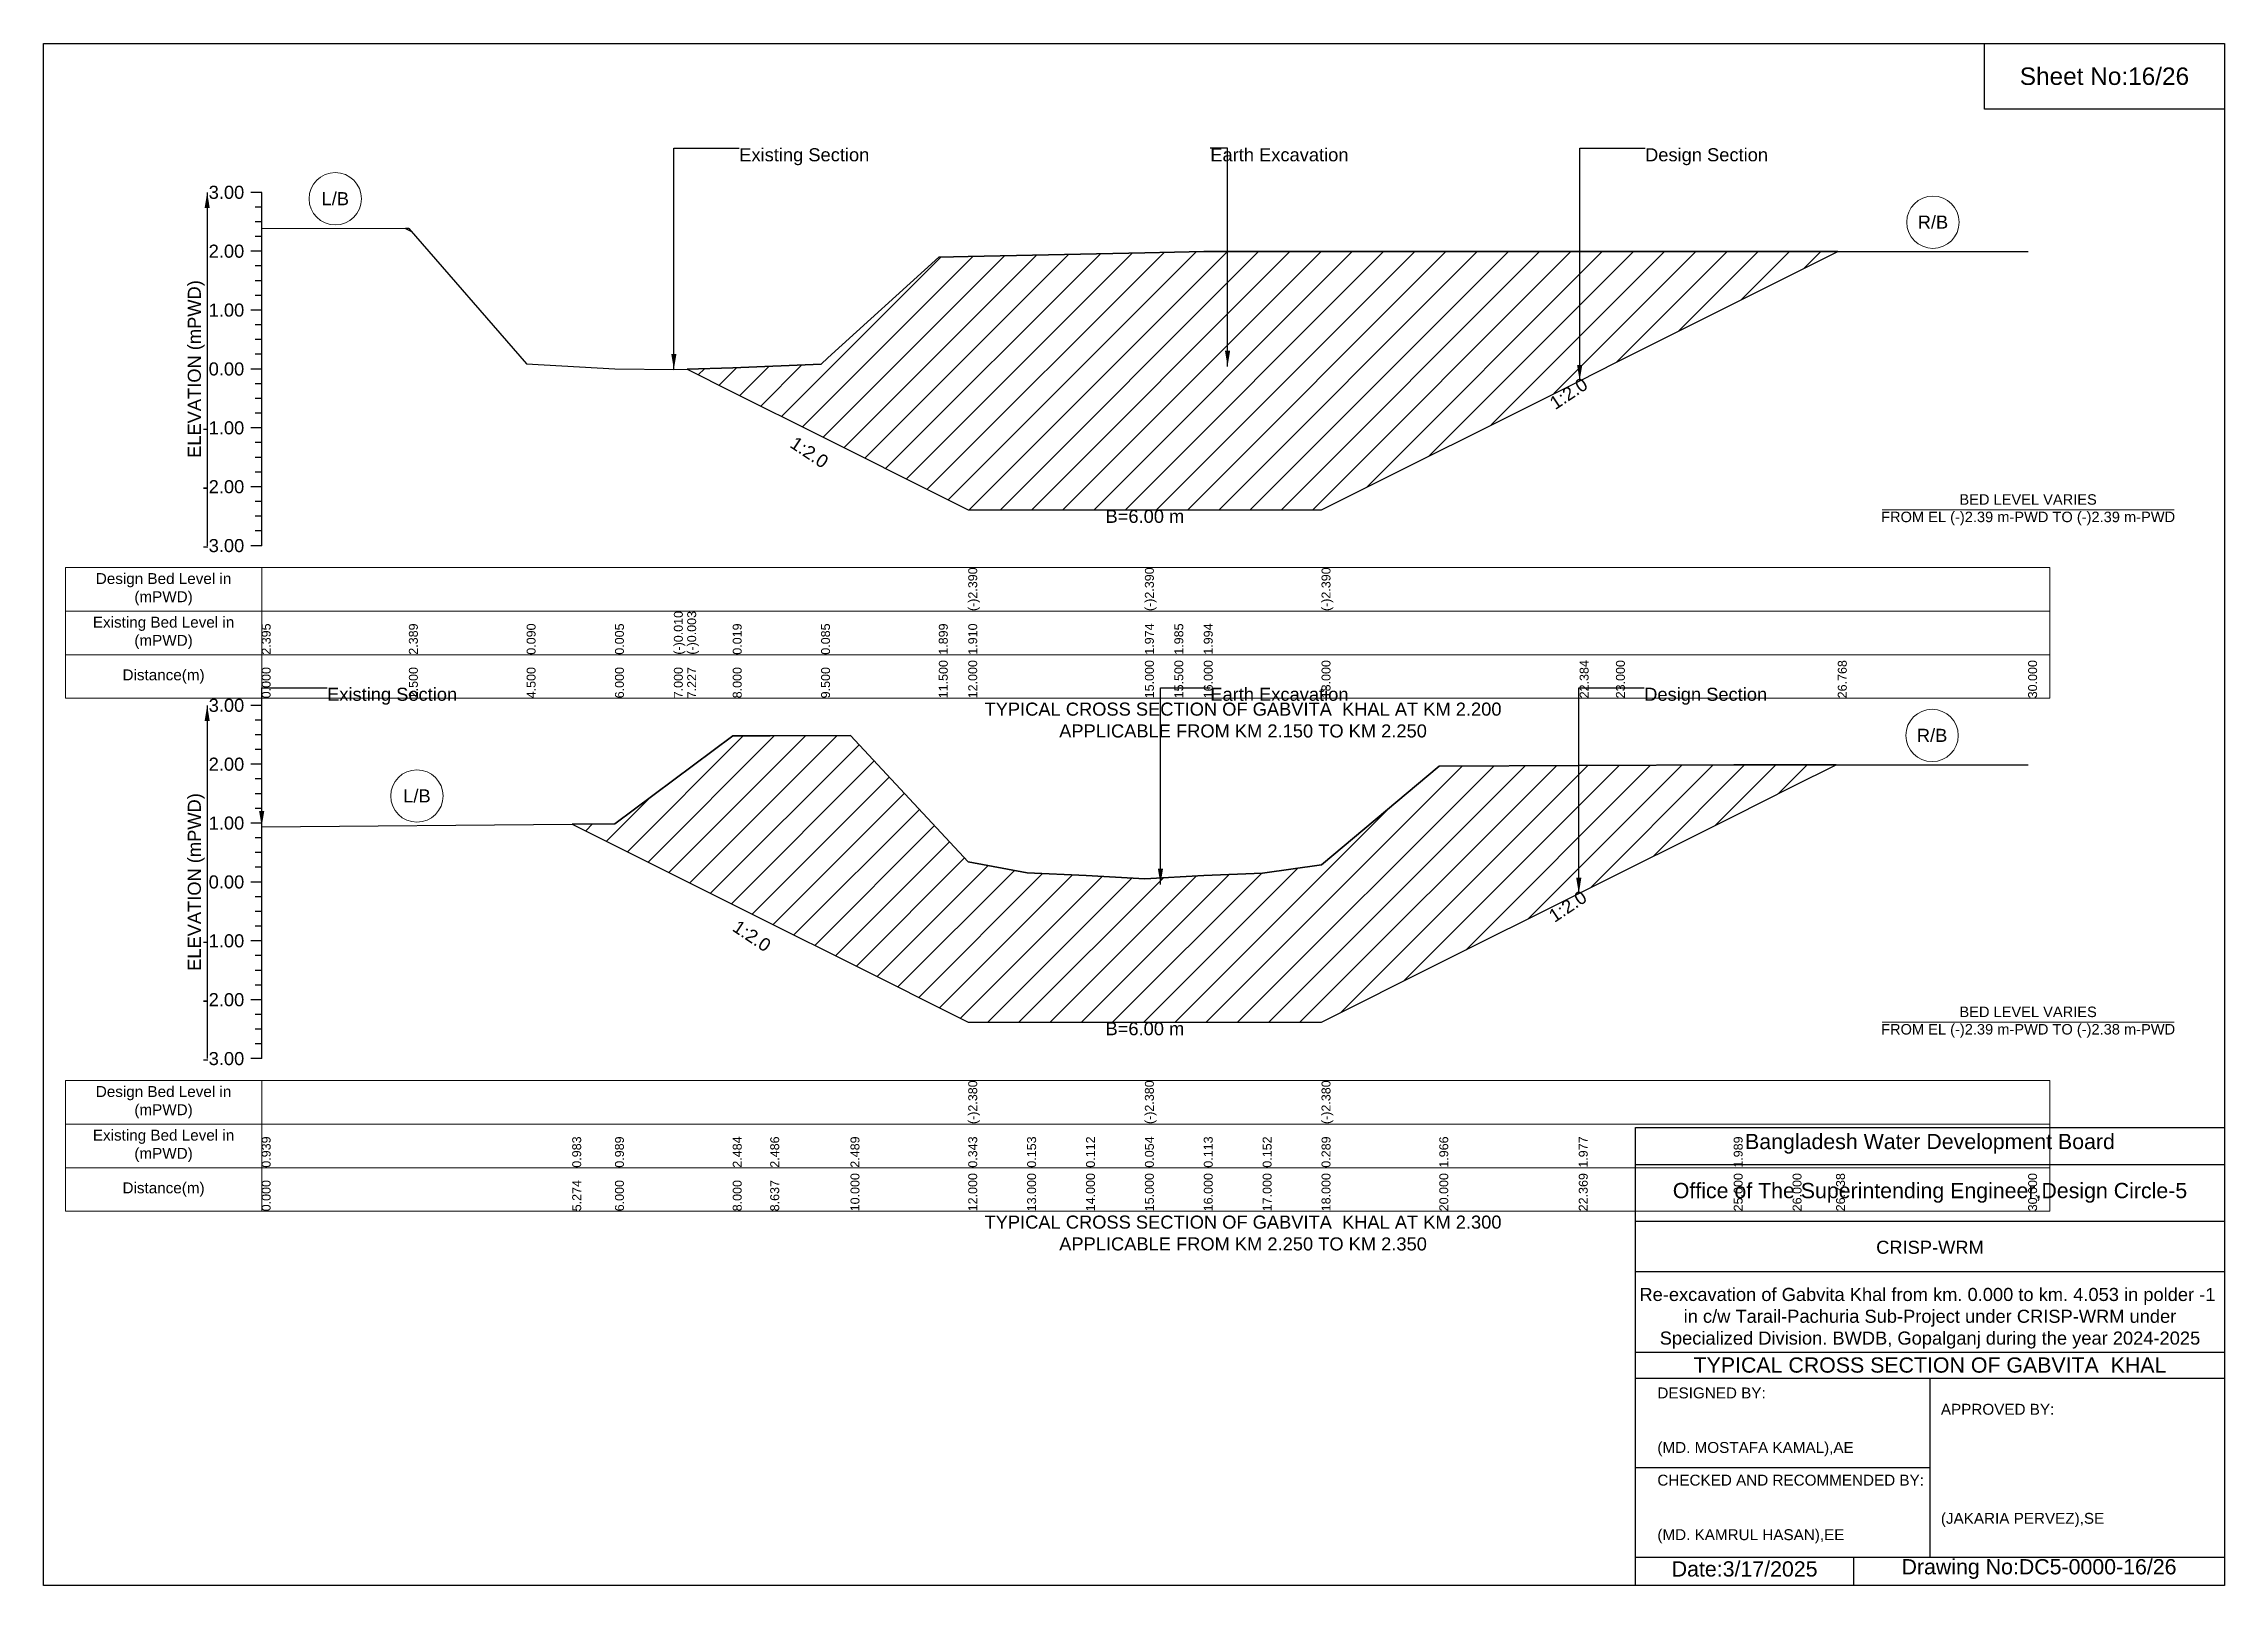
# Model space of a CAD drawing. Header units: feet. Extents: x 91000 to 358000, y -5687 to 0.
# Drawn here: x 250000 to 258000, y -5656 to 0 of the extents above; entities that cross this region are included whole.
import ezdxf

# ---------------------------------------------------------------- set-up
doc = ezdxf.new("R2010")
doc.units = ezdxf.units.FT
doc.header["$LTSCALE"] = 7
doc.header["$MEASUREMENT"] = 0
for name, color, linetype, lineweight in [('Cross section Data Border', 7, 'Continuous', 9), ('Cross Section Labels', 7, 'Continuous', 9), ('Existing_Bed_Level for Xsection', 7, 'Continuous', 25)]:
    doc.layers.add(name, color=color, linetype=linetype, lineweight=lineweight)
doc.styles.get("Standard").update_dxf_attribs({"font": 'arial.ttf'})
doc.dimstyles.get("Standard").update_dxf_attribs({"dimtxt": 0.18, "dimasz": 0.18, "dimexe": 0.18, "dimexo": 0.0625, "dimgap": 0.09, "dimtad": 0, "dimtih": 1, "dimtoh": 1, "dimdec": 4, "dimzin": 0, "dimdsep": 46, "dimtxsty": 'Standard', "dimcen": 0.09, "dimadec": 0, "dimazin": 0, "dimtfac": 1, "dimtdec": 4, "dimtofl": 0, "dimtmove": 0, "dimatfit": 3, "dimfxl": 1, "dimtolj": 1, "dimtzin": 0, "dimarcsym": 0})

msp = doc.modelspace()

# ---------------------------------------------------------------- texts
at = {"attachment_point": 5}
for s, insert, char_height in [('Sheet No:16/26', (257560, -120), 64), ('Bangladesh Water Development Board', (256920, -4036), 56), ('Office of The Superintending Engineer,Design Circle-5', (256920, -4216), 56)]:
    msp.add_mtext(s, dxfattribs=dict(at, insert=insert, char_height=char_height))
for s, insert, char_height, width, attachment_point in [('CRISP-WRM', (256920, -4416), 48, 2240, 5), ('Re-excavation of Gabvita Khal from km. 0.000 to km. 4.053 in polder -1  in c/w Tarail-Pachuria Sub-Project under CRISP-WRM under Specialized Division. BWDB, Gopalganj during the year 2024-2025', (256920, -4676), 48, 2160, 5), ('TYPICAL CROSS SECTION OF GABVITA  KHAL', (256920, -4848), 56, 2240, 5), ('DESIGNED BY:^J^J^J(MD. MOSTAFA KAMAL),AE', (255920, -5056), 40, 1120, 4), ('APPROVED BY:^J^J^J^J^J^J(JAKARIA PERVEZ),SE', (256960, -5216), 40, 1120, 4), ('CHECKED AND RECOMMENDED BY:^J^J^J(MD. KAMRUL HASAN),EE', (255920, -5376), 40, 1120, 4), ('Date:3/17/2025 ', (256240, -5596), 56, 1120, 5), ('Drawing No:DC5-0000-16/26', (257320, -5596), 56, 1760, 5)]:
    msp.add_mtext(s, dxfattribs=dict(insert=insert, char_height=char_height, width=width, attachment_point=attachment_point))
at = {"layer": 'Cross section Data Border', "char_height": 40, "width": 640, "attachment_point": 5}
for s, insert in [('Design Bed Level in (mPWD)', (250440, -2001.8)), ('Existing Bed Level in (mPWD)', (250440, -2161.8)), ('Distance(m)', (250440, -2321.8)), ('Design Bed Level in (mPWD)', (250440, -3883.7)), ('Existing Bed Level in (mPWD)', (250440, -4043.7)), ('Distance(m)', (250440, -4203.7))]:
    msp.add_mtext(s, dxfattribs=dict(at, insert=insert))
at = {"layer": 'Cross Section Labels'}
for s, insert, char_height, attachment_point in [('Existing Section', (252552, -383.8), 48, 1), ('Earth Excavation', (254280, -383.8), 48, 1), ('Design Section', (255874.9, -383.8), 48, 1), ('L/B', (251070, -569.2), 48, 5), ('R/B', (256930.9, -655.1), 48, 5), ('BED LEVEL VARIES ^JFROM EL (-)2.39 m-PWD TO (-)2.39 m-PWD', (257280, -1710.1), 38.4, 5), ('B=6.00 m', (254040, -1710.1), 48, 2), ('Existing Section', (251040, -2362.9), 48, 1), ('Earth Excavation', (254280, -2362.9), 48, 1), ('Design Section', (255871.7, -2362.9), 48, 1), ('TYPICAL CROSS SECTION OF GABVITA  KHAL AT KM 2.200^JAPPLICABLE FROM KM 2.150 TO KM 2.250', (254400, -2481.8), 48, 5), ('R/B', (256927.7, -2538), 48, 5), ('L/B', (251369.6, -2760.1), 48, 5), ('B=6.00 m', (254040, -3589.7), 48, 2), ('BED LEVEL VARIES ^JFROM EL (-)2.39 m-PWD TO (-)2.38 m-PWD', (257280, -3589.7), 38.4, 5), ('TYPICAL CROSS SECTION OF GABVITA  KHAL AT KM 2.300^JAPPLICABLE FROM KM 2.250 TO KM 2.350', (254400, -4363.7), 48, 5)]:
    msp.add_mtext(s, dxfattribs=dict(at, insert=insert, char_height=char_height, attachment_point=attachment_point))
at = {"layer": 'Cross Section Labels', "char_height": 48, "attachment_point": 2}
for insert, rotation in [((255580.9, -1263.6), 33.69007), ((252822.5, -1479.3), 326.30993), ((255577.7, -3144.9), 33.69007), ((252611.6, -3253.5), 326.30993)]:
    msp.add_mtext('1:2.0', dxfattribs=dict(at, insert=insert, rotation=rotation))
at = {"layer": 'Existing_Bed_Level for Xsection', "char_height": 48, "attachment_point": 6}
for s, insert in [('3.00', (250736, -545.8)), ('2.00', (250736, -761.8)), ('1.00', (250736, -977.8)), ('0.00', (250736, -1193.8)), ('-1.00', (250736, -1409.8)), ('-2.00', (250736, -1625.8)), ('-3.00', (250736, -1841.8)), ('3.00', (250736, -2427.7)), ('2.00', (250736, -2643.7)), ('1.00', (250736, -2859.7)), ('0.00', (250736, -3075.7)), ('-1.00', (250736, -3291.7)), ('-2.00', (250736, -3507.7)), ('-3.00', (250736, -3723.7))]:
    msp.add_mtext(s, dxfattribs=dict(at, insert=insert))
at = {"layer": 'Existing_Bed_Level for Xsection', "rotation": 90}
for s, insert, char_height, attachment_point in [('ELEVATION (mPWD)', (250560, -1193.8), 48, 5), ('(-)2.390', (253392, -2081.8), 32.8, 1), ('(-)2.390', (254040, -2081.8), 32.8, 1), ('(-)2.390', (254688, -2081.8), 32.8, 1), ('2.395', (250800, -2241.8), 32.8, 1), ('2.389', (251340, -2241.8), 32.8, 1), ('0.090', (251772, -2241.8), 32.8, 1), ('0.005', (252096, -2241.8), 32.8, 1), ('(-)0.010', (252312, -2241.8), 32.8, 1), ('(-)0.003', (252361, -2241.8), 32.8, 1), ('0.019', (252528, -2241.8), 32.8, 1), ('0.085', (252852, -2241.8), 32.8, 1), ('1.899', (253284, -2241.8), 32.8, 1), ('1.910', (253392, -2241.8), 32.8, 1), ('1.974', (254040, -2241.8), 32.8, 1), ('1.985', (254148, -2241.8), 32.8, 1), ('1.994', (254256, -2241.8), 32.8, 1), ('0.000', (250800, -2401.8), 32.8, 1), ('2.500', (251340, -2401.8), 32.8, 1), ('4.500', (251772, -2401.8), 32.8, 1), ('6.000', (252096, -2401.8), 32.8, 1), ('7.000', (252312, -2401.8), 32.8, 1), ('7.227', (252361, -2401.8), 32.8, 1), ('8.000', (252528, -2401.8), 32.8, 1), ('9.500', (252852, -2401.8), 32.8, 1), ('11.500', (253284, -2401.8), 32.8, 1), ('12.000', (253392, -2401.8), 32.8, 1), ('15.000', (254040, -2401.8), 32.8, 1), ('15.500', (254148, -2401.8), 32.8, 1), ('16.000', (254256, -2401.8), 32.8, 1), ('18.000', (254688, -2401.8), 32.8, 1), ('22.384', (255634.9, -2401.8), 32.8, 1), ('23.000', (255768, -2401.8), 32.8, 1), ('26.768', (256581.9, -2401.8), 32.8, 1), ('30.000', (257280, -2401.8), 32.8, 1), ('ELEVATION (mPWD)', (250560, -3075.7), 48, 5), ('(-)2.380', (253392, -3963.7), 32.8, 1), ('(-)2.380', (254040, -3963.7), 32.8, 1), ('(-)2.380', (254688, -3963.7), 32.8, 1), ('0.939', (250800, -4123.7), 32.8, 1), ('0.983', (251939.2, -4123.7), 32.8, 1), ('0.989', (252096, -4123.7), 32.8, 1), ('2.484', (252528, -4123.7), 32.8, 1), ('2.486', (252665.6, -4123.7), 32.8, 1), ('2.489', (252960, -4123.7), 32.8, 1), ('0.343', (253392, -4123.7), 32.8, 1), ('0.153', (253608, -4123.7), 32.8, 1), ('0.112', (253824, -4123.7), 32.8, 1), ('0.054', (254040, -4123.7), 32.8, 1), ('0.113', (254256, -4123.7), 32.8, 1), ('0.152', (254472, -4123.7), 32.8, 1), ('0.289', (254688, -4123.7), 32.8, 1), ('1.966', (255120, -4123.7), 32.8, 1), ('1.977', (255631.7, -4123.7), 32.8, 1), ('1.989', (256200, -4123.7), 32.8, 1), ('10.000', (252960, -4283.7), 32.8, 1), ('12.000', (253392, -4283.7), 32.8, 1), ('13.000', (253608, -4283.7), 32.8, 1), ('14.000', (253824, -4283.7), 32.8, 1), ('15.000', (254040, -4283.7), 32.8, 1), ('16.000', (254256, -4283.7), 32.8, 1), ('17.000', (254472, -4283.7), 32.8, 1), ('18.000', (254688, -4283.7), 32.8, 1), ('20.000', (255120, -4283.7), 32.8, 1), ('22.369', (255631.7, -4283.7), 32.8, 1), ('25.000', (256200, -4283.7), 32.8, 1), ('26.000', (256416, -4283.7), 32.8, 1), ('26.738', (256575.4, -4283.7), 32.8, 1), ('30.000', (257280, -4283.7), 32.8, 1), ('0.000', (250800, -4283.7), 32.8, 1), ('5.274', (251939.2, -4283.7), 32.8, 1), ('6.000', (252096, -4283.7), 32.8, 1), ('8.000', (252528, -4283.7), 32.8, 1), ('8.637', (252665.6, -4283.7), 32.8, 1)]:
    msp.add_mtext(s, dxfattribs=dict(at, insert=insert, char_height=char_height, attachment_point=attachment_point))

# ---------------------------------------------------------------- hatches: boundary and pattern name
at = {"layer": 'Existing_Bed_Level for Xsection'}
h = msp.add_hatch(dxfattribs=at)
h.set_pattern_fill('ANSI31', color=256, scale=648, style=0)
h.paths.add_polyline_path([(251327.4, -677.8), (251340, -684.1), (251349.6, -688.9), (251340, -677.8)])
h = msp.add_hatch(dxfattribs=at)
h.set_pattern_fill('ANSI31', color=256, scale=648, style=0)
h.paths.add_polyline_path([(252361, -1194.6), (252528, -1278.1), (252852, -1440.1), (252876.5, -1452.3), (253284, -1656.1), (253392, -1710.1), (254040, -1710.1), (254148, -1710.1), (254256, -1710.1), (254688, -1710.1), (255634.9, -1236.6), (255768, -1170.1), (256581.9, -763.1), (255768, -763.1), (255634.9, -763.1), (254688, -763.1), (254256, -763.1), (254148, -765.1), (254040, -767.4), (253392, -781.3), (253284, -783.7), (252876.5, -1153.3), (252852, -1175.5), (252528, -1189.7)])
h = msp.add_hatch(dxfattribs=at)
h.set_pattern_fill('ANSI31', color=256, scale=648, style=0)
h.paths.add_polyline_path([(251939.2, -2863.3), (252096, -2941.7), (252528, -3157.7), (252665.6, -3226.5), (252960, -3373.7), (253392, -3589.7), (253608, -3589.7), (253824, -3589.7), (254040, -3589.7), (254256, -3589.7), (254472, -3589.7), (254688, -3589.7), (255120, -3373.7), (255631.7, -3117.9), (256200, -2833.7), (256416, -2725.7), (256575.4, -2646), (256416, -2646), (256200, -2646), (255631.7, -2648.7), (255120, -2651), (254688, -3013.2), (254472, -3042.8), (254256, -3051.3), (254040, -3064), (253824, -3051.5), (253608, -3042.6), (253392, -3001.6), (252960, -2538), (252665.6, -2538.8), (252528, -2539.1), (252096, -2862)])

# ---------------------------------------------------------------- linework, layer by layer
for points in [[(250000, 0), (258000, 0), (258000, -5656), (250000, -5656)], [(257120, 0), (258000, 0), (258000, -240), (257120, -240)]]:
    msp.add_lwpolyline(points, close=True)
for points in [[(255840, -5656), (255840, -3976), (258000, -3976)], [(255840, -4112), (258000, -4112)], [(255840, -4320), (258000, -4320)], [(255840, -4504), (258000, -4504)], [(255840, -4800), (258000, -4800)], [(255840, -4896), (258000, -4896)], [(256920, -4896), (256920, -5552)], [(255840, -5224), (256920, -5224)], [(255840, -5552), (258000, -5552)], [(256640, -5552), (256640, -5656)]]:
    msp.add_lwpolyline(points)
at = {"layer": 'Cross section Data Border'}
for points in [[(250080, -1921.8), (257360, -1921.8), (257360, -2401.8), (250080, -2401.8)], [(250080, -3803.7), (257360, -3803.7), (257360, -4283.7), (250080, -4283.7)]]:
    msp.add_lwpolyline(points, close=True, dxfattribs=at)
for points in [[(250800, -1921.8), (250800, -2401.8)], [(250080, -2081.8), (257360, -2081.8)], [(250080, -2241.8), (257360, -2241.8)], [(250800, -3803.7), (250800, -4283.7)], [(250080, -3963.7), (257360, -3963.7)], [(250080, -4123.7), (257360, -4123.7)]]:
    msp.add_lwpolyline(points, dxfattribs=at)
at = {"layer": 'Cross Section Labels'}
for points in [[(256744.2, -1710.1), (257815.8, -1710.1)], [(256744.2, -3589.7), (257815.8, -3589.7)]]:
    msp.add_lwpolyline(points, dxfattribs=at)
for centre in [(251070, -569.2), (256930.9, -655.1), (256927.7, -2538), (251369.6, -2760.1)]:
    msp.add_circle(centre, 96, dxfattribs=at)
at = {"layer": 'Existing_Bed_Level for Xsection'}
for points in [[(250800, -545.8), (250760, -545.8)], [(250800, -1841.8), (250800, -1625.8), (250800, -1409.8), (250800, -1193.8), (250800, -977.8), (250800, -761.8), (250800, -545.8)], [(250800, -599.8), (250776, -599.8)], [(250800, -653.8), (250776, -653.8)], [(250800, -707.8), (250776, -707.8)], [(250800, -676.5), (251340, -677.8), (251772, -1174.4), (252096, -1192.8), (252312, -1196), (252361, -1194.6), (252528, -1189.7), (252852, -1175.5), (252876.5, -1153.3), (253284, -783.7), (253392, -781.3), (253392, -781.3), (254040, -767.4), (254040, -767.4), (254148, -765.1), (254256, -763.1), (254688, -763.1), (254688, -763.1), (255634.9, -763.1), (255768, -763.1), (256581.9, -763.1), (257280, -763.1)], [(250800, -761.8), (250760, -761.8)], [(250800, -815.8), (250776, -815.8)], [(250800, -869.8), (250776, -869.8)], [(250800, -923.8), (250776, -923.8)], [(250800, -977.8), (250760, -977.8)], [(250800, -1031.8), (250776, -1031.8)], [(250800, -1085.8), (250776, -1085.8)], [(250800, -1193.8), (250760, -1193.8)], [(250800, -1139.8), (250776, -1139.8)], [(250800, -1247.8), (250776, -1247.8)], [(250800, -1301.8), (250776, -1301.8)], [(250800, -1355.8), (250776, -1355.8)], [(250800, -1409.8), (250760, -1409.8)], [(250800, -1463.8), (250776, -1463.8)], [(250800, -1517.8), (250776, -1517.8)], [(250800, -1571.8), (250776, -1571.8)], [(250800, -1625.8), (250760, -1625.8)], [(250800, -1679.8), (250776, -1679.8)], [(250800, -1733.8), (250776, -1733.8)], [(250800, -1787.8), (250776, -1787.8)], [(250800, -1841.8), (250760, -1841.8)], [(250800, -2427.7), (250760, -2427.7)], [(250800, -3723.7), (250800, -3507.7), (250800, -3291.7), (250800, -3075.7), (250800, -2859.7), (250800, -2643.7), (250800, -2427.7)], [(250800, -2481.7), (250776, -2481.7)], [(250800, -2535.7), (250776, -2535.7)], [(250800, -2872.8), (251939.2, -2863.3), (252096, -2862), (252528, -2539.1), (252665.6, -2538.8), (252960, -2538), (253392, -3001.6), (253392, -3001.6), (253608, -3042.6), (253824, -3051.5), (254040, -3064), (254040, -3064), (254256, -3051.3), (254472, -3042.8), (254688, -3013.2), (254688, -3013.2), (255120, -2651), (255631.7, -2648.7), (256200, -2646), (256416, -2646), (256575.4, -2646), (257280, -2646)], [(250800, -2589.7), (250776, -2589.7)], [(250800, -2643.7), (250760, -2643.7)], [(250800, -2697.7), (250776, -2697.7)], [(250800, -2751.7), (250776, -2751.7)], [(250800, -2859.7), (250760, -2859.7)], [(250800, -2805.7), (250776, -2805.7)], [(250800, -2913.7), (250776, -2913.7)], [(250800, -2967.7), (250776, -2967.7)], [(250800, -3021.7), (250776, -3021.7)], [(250800, -3075.7), (250760, -3075.7)], [(250800, -3129.7), (250776, -3129.7)], [(250800, -3183.7), (250776, -3183.7)], [(250800, -3237.7), (250776, -3237.7)], [(250800, -3291.7), (250760, -3291.7)], [(250800, -3345.7), (250776, -3345.7)], [(250800, -3399.7), (250776, -3399.7)], [(250800, -3507.7), (250760, -3507.7)], [(250800, -3453.7), (250776, -3453.7)], [(250800, -3561.7), (250776, -3561.7)], [(250800, -3615.7), (250776, -3615.7)], [(250800, -3669.7), (250776, -3669.7)], [(250800, -3723.7), (250760, -3723.7)]]:
    msp.add_lwpolyline(points, dxfattribs=at)
for points in [[(251327.4, -677.8), (251340, -684.1), (251349.6, -688.9), (251340, -677.8)], [(252361, -1194.6), (252528, -1278.1), (252852, -1440.1), (252876.5, -1452.3), (253284, -1656.1), (253392, -1710.1), (253392, -1710.1), (254040, -1710.1), (254040, -1710.1), (254148, -1710.1), (254256, -1710.1), (254688, -1710.1), (254688, -1710.1), (255634.9, -1236.6), (255768, -1170.1), (256581.9, -763.1), (255768, -763.1), (255634.9, -763.1), (254688, -763.1), (254688, -763.1), (254256, -763.1), (254148, -765.1), (254040, -767.4), (254040, -767.4), (253392, -781.3), (253392, -781.3), (253284, -783.7), (252876.5, -1153.3), (252852, -1175.5), (252528, -1189.7)], [(251939.2, -2863.3), (252096, -2941.7), (252528, -3157.7), (252665.6, -3226.5), (252960, -3373.7), (253392, -3589.7), (253392, -3589.7), (253608, -3589.7), (253824, -3589.7), (254040, -3589.7), (254040, -3589.7), (254256, -3589.7), (254472, -3589.7), (254688, -3589.7), (254688, -3589.7), (255120, -3373.7), (255631.7, -3117.9), (256200, -2833.7), (256416, -2725.7), (256575.4, -2646), (256575.4, -2646), (256575.4, -2646), (256416, -2646), (256200, -2646), (255631.7, -2648.7), (255120, -2651), (254688, -3013.2), (254688, -3013.2), (254472, -3042.8), (254256, -3051.3), (254040, -3064), (254040, -3064), (253824, -3051.5), (253608, -3042.6), (253392, -3001.6), (253392, -3001.6), (252960, -2538), (252665.6, -2538.8), (252528, -2539.1), (252096, -2862)]]:
    msp.add_lwpolyline(points, close=True, dxfattribs=at)

msp.set_redraw_order([(e.dxf.handle, doc.entitydb.next_handle()) for e in msp.query("TEXT MTEXT ATTDEF DIMENSION ARC_DIMENSION")])  # texts and dimensions are drawn at this point

# ---------------------------------------------------------------- leaders
at = {"layer": 'Cross Section Labels', "annotation_type": 0, "has_hookline": 1, "hookline_direction": 0}
for points, text_width in [([(252312, -1196), (252312, -383.8), (252551.9, -383.8)], 467.2), ([(254343.2, -1184.6), (254343.2, -383.8), (254279.9, -383.8)], 497), ([(255634.9, -1236.6), (255634.9, -383.8), (255874.9, -383.8)], 441.2), ([(250800, -2872.8), (250800, -2362.9), (251039.9, -2362.9)], 467.2), ([(254097.1, -3084.4), (254097.1, -2362.9), (254279.9, -2362.9)], 497), ([(255631.7, -3117.9), (255631.7, -2362.9), (255871.6, -2362.9)], 441.2)]:
    msp.add_leader(points, dimstyle='Standard', override={"dimasz": 57.6}, dxfattribs=dict(at, text_width=text_width))
at = {"layer": 'Existing_Bed_Level for Xsection'}
for points in [[(250600, -545.8), (250600, -1841.8)], [(250600, -2427.7), (250600, -3723.7)]]:
    msp.add_leader(points, dimstyle='Standard', override={"dimasz": 57.6}, dxfattribs=at)

doc.saveas('drawing.dxf')
